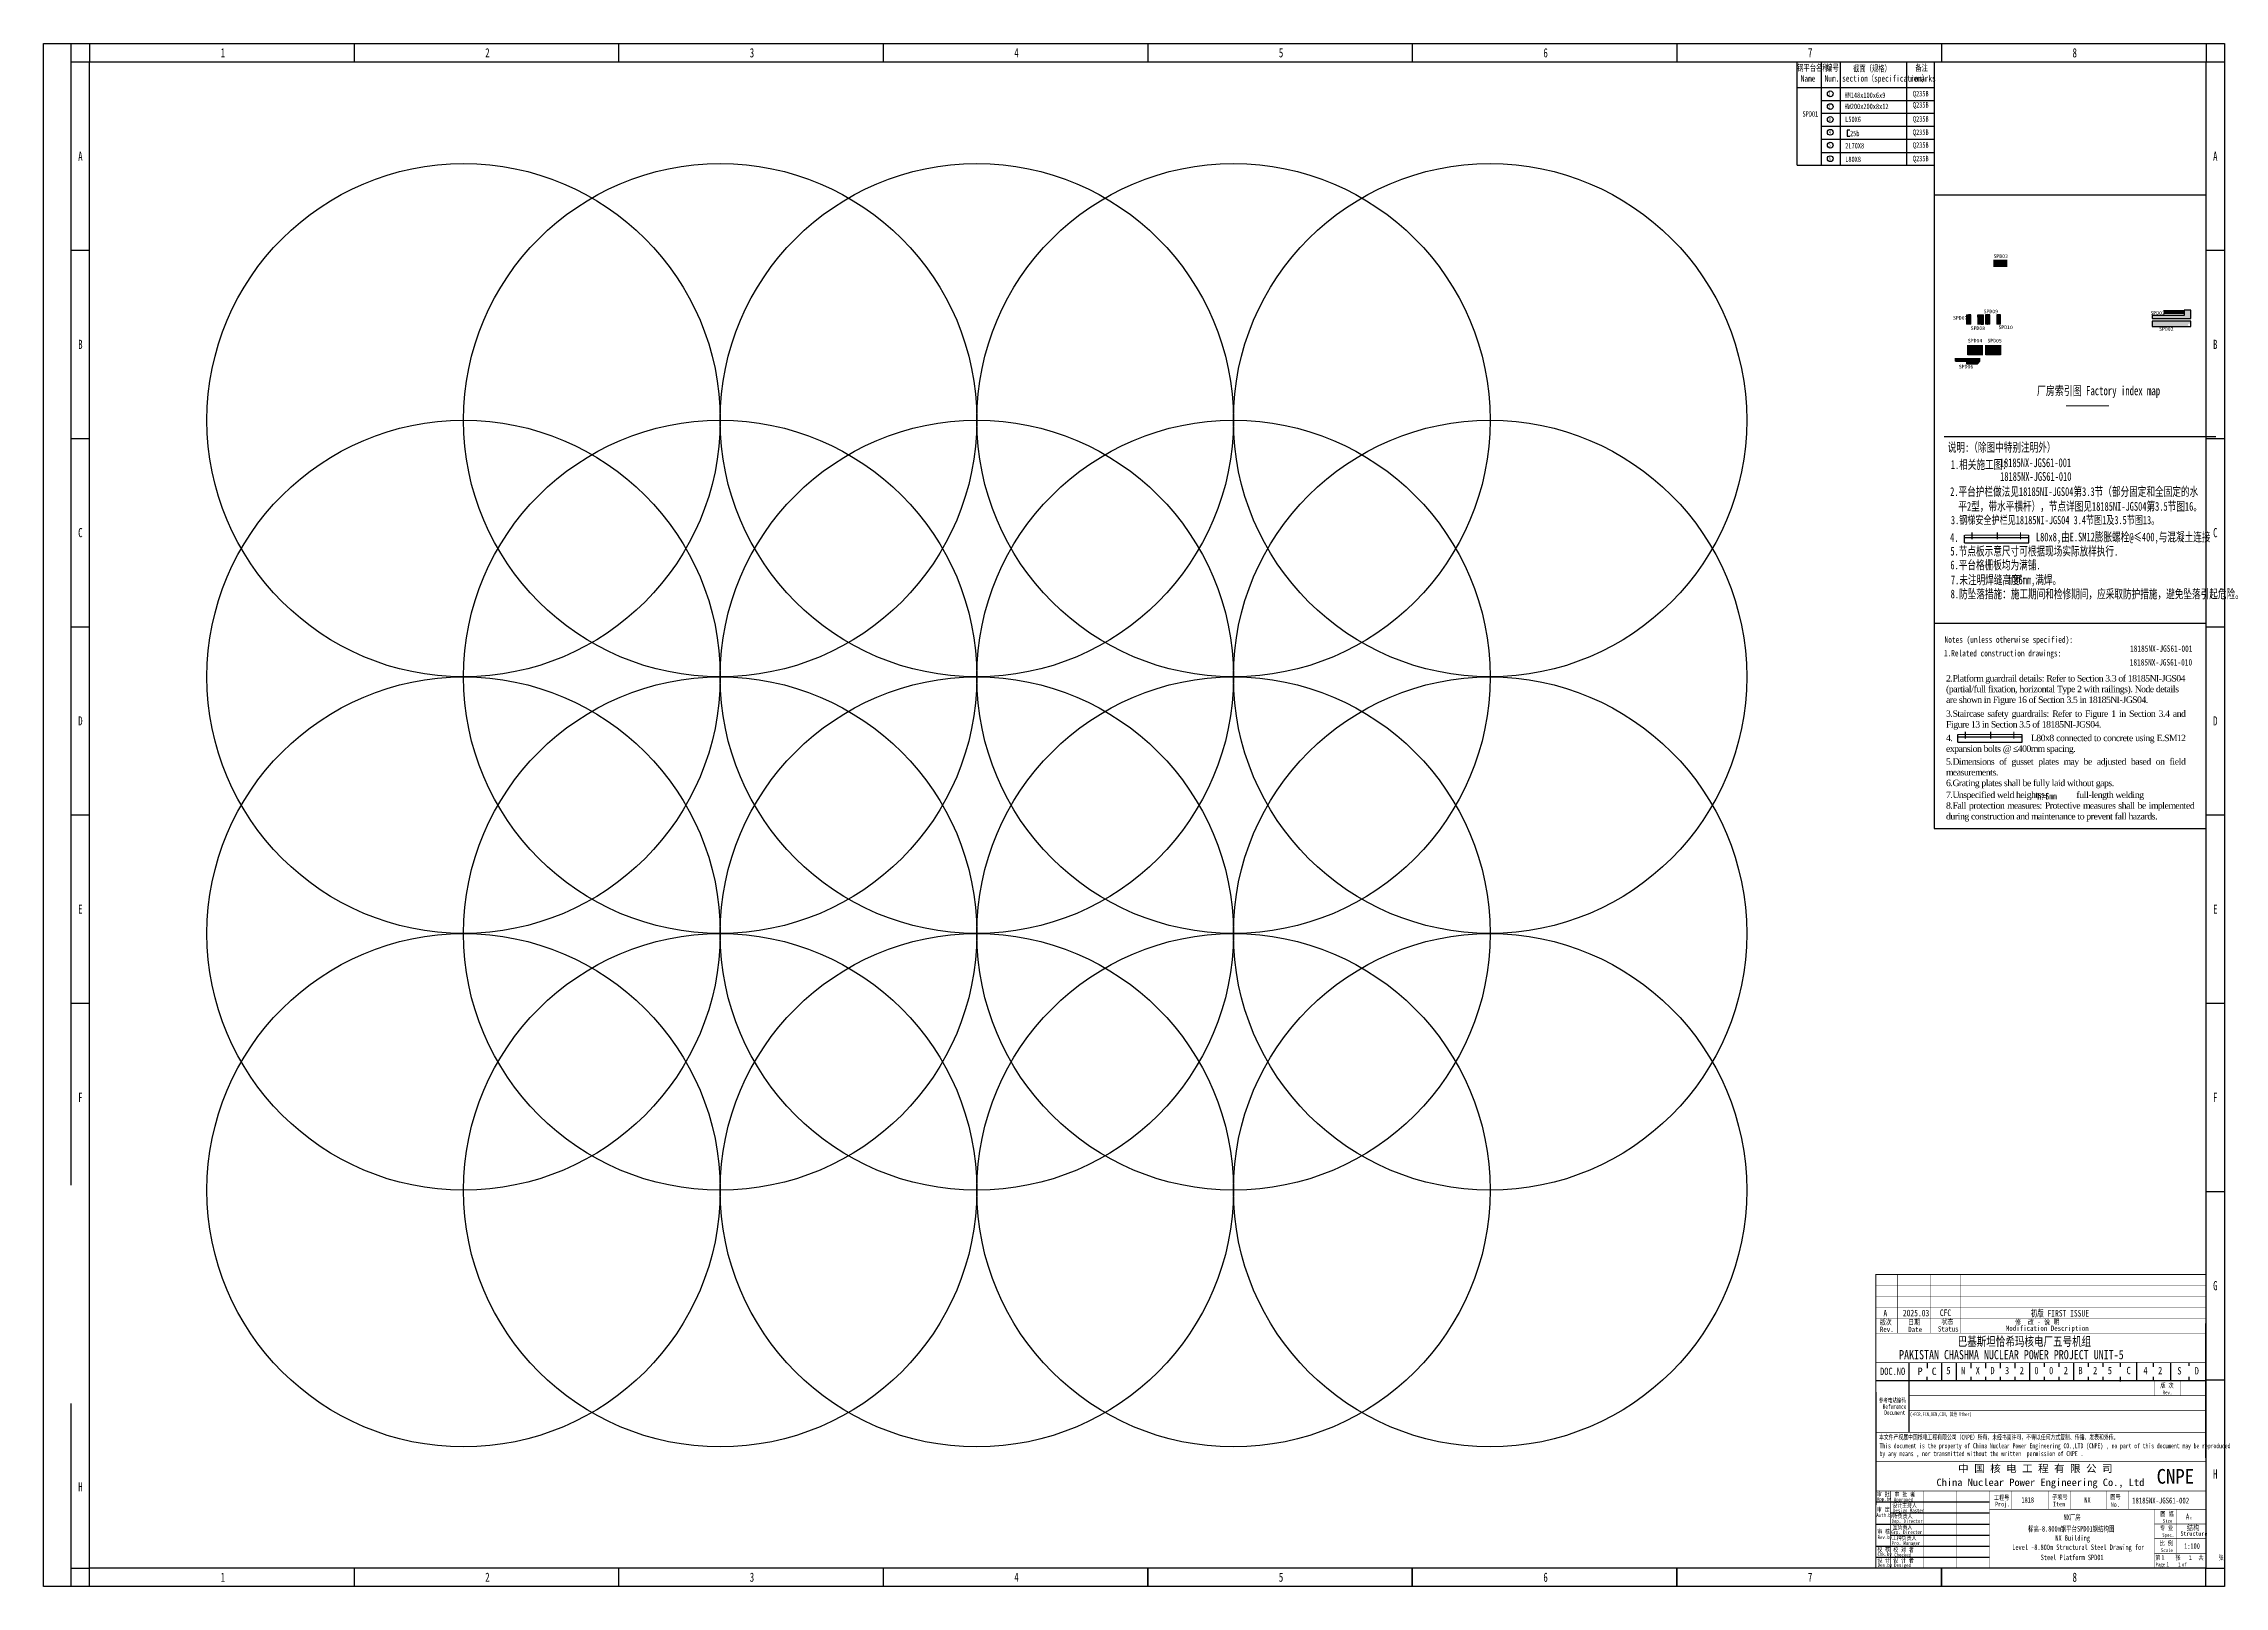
# Model space of a CAD drawing. Header units: metres. Extents: x 8988 to 127888, y 767515 to 851615.
import ezdxf
from ezdxf.enums import TextEntityAlignment as Align

# ---------------------------------------------------------------- set-up
doc = ezdxf.new("R2010")
doc.units = ezdxf.units.M
pattern_1 = [(0, (-262236.783, 1273534.07), (0, 27.94), [20.32, -7.62]), (90, (-262236.783, 1273534.07), (-27.94, 2e-15), [20.32, -7.62])]
pattern_2 = [(0, (-1661400.713, 3503995.397), (0, 27.94), [20.32, -7.62]), (90, (-1661400.713, 3503995.397), (-27.94, 2e-15), [20.32, -7.62])]

msp = doc.modelspace()

# ---------------------------------------------------------------- hatches: boundary and pattern name
at = {"layer": 'DX条件钢平台'}
h = msp.add_hatch(dxfattribs=at)
h.set_pattern_fill('ANSI37', color=256, scale=4, style=0)
h.set_pattern_definition([(45, (-243027.607, 1380952.56), (-8.98025612, 8.98025612), []), (135, (-243027.607, 1380952.56), (-8.98025612, -8.98025612), [])])
h.paths.add_polyline_path([(114063, 836834), (113830, 836834), (113830, 836314), (114063, 836314)])
h.paths.add_polyline_path([(114750, 836834), (114437, 836834), (114437, 836314), (114750, 836314)])
h.paths.add_polyline_path([(115103, 836834), (114870, 836834), (114870, 836314), (115103, 836314)])
h.paths.add_polyline_path([(115677, 836834), (115477, 836834), (115477, 836314), (115677, 836314)])
at = {"layer": '河北布置专业DX条件2015.6.5'}
h = msp.add_hatch(dxfattribs=at)
h.set_pattern_fill('ANGLE', color=256, scale=4)
h.set_pattern_definition([(0, (-240426.133, 1338261.337), (0, 27.94), [20.32, -7.62]), (90, (-240426.133, 1338261.337), (-27.94, 2e-15), [20.32, -7.62])])
h.paths.add_polyline_path([(116049, 839822), (115306, 839822), (115306, 839472), (115149, 839472), (116049, 839472)])
h = msp.add_hatch(dxfattribs=at)
h.set_pattern_fill('ANGLE', color=256, scale=4)
h.set_pattern_definition(pattern_1)
h.paths.add_polyline_path([(123952, 836637), (126052, 836637), (126052, 837077), (125692, 837077), (125692, 836797), (123952, 836797)])
h = msp.add_hatch(dxfattribs=at)
h.set_pattern_fill('ANGLE', color=256, scale=4)
h.set_pattern_definition(pattern_1)
h.paths.add_polyline_path([(126052, 836197), (126052, 836477), (123952, 836477), (123952, 836197)])
edge = h.paths.add_edge_path(flags=16)
edge.add_line((126013, 836341), (126013, 836228))
edge.add_arc((125973, 836284), 69.5, 54.64714, 305.35286)
edge.add_line((126013, 836341), (126052, 836341))
edge.add_line((126013, 836228), (126052, 836228))
edge.add_line((126052, 836228), (126052, 836341))
h = msp.add_hatch(dxfattribs=at)
h.set_pattern_fill('ANGLE', color=256, scale=4)
h.set_pattern_definition([(0, (106125.88, 1164256.964), (0, 27.94), [20.32, -7.62]), (90, (106125.88, 1164256.964), (-27.94, 2e-15), [20.32, -7.62])])
h.paths.add_polyline_path([(114711, 834657), (114711, 835177), (113890, 835177), (113890, 834657)])
h = msp.add_hatch(dxfattribs=at)
h.set_pattern_fill('ANGLE', color=256, scale=4)
h.set_pattern_definition([(0, (107116.88, 1164256.964), (0, 27.94), [20.32, -7.62]), (90, (107116.88, 1164256.964), (-27.94, 2e-15), [20.32, -7.62])])
h.paths.add_polyline_path([(115702, 834657), (115702, 835177), (114881, 835177), (114881, 834657)])
h = msp.add_hatch(dxfattribs=at)
h.set_pattern_fill('ANGLE', color=256, scale=4)
h.set_pattern_definition(pattern_2)
h.paths.add_polyline_path([(114560, 834299), (114560, 834459), (113220, 834459), (113220, 834299)])
h = msp.add_hatch(dxfattribs=at)
h.set_pattern_fill('ANGLE', color=256, scale=4)
h.set_pattern_definition(pattern_2)
h.paths.add_polyline_path([(114560, 834299), (113840, 834299), (113840, 834139), (114400, 834139)])

# ---------------------------------------------------------------- linework, layer by layer
for p, q in [((107328, 846900), (107328, 846576)), ((107465, 846900), (107328, 846900)), ((107328, 846576), (107465, 846576))]:
    msp.add_line(p, q)
at = {"color": 1}
for p, q in [((112073, 843370), (126888, 843370)), ((112608, 830205), (127422, 830205)), ((112073, 820030), (126888, 820030)), ((112073, 808825), (126888, 808825))]:
    msp.add_line(p, q, dxfattribs=at)
at = {"color": 4, "linetype": 'Continuous'}
msp.add_line((110680, 779715), (110680, 775915), dxfattribs=at)
at = {"color": 4}
msp.add_line((111680, 779715), (111680, 779415), dxfattribs=at)
at = {"color": 4, "flags": 128}
for points in [[(8988, 767515), (8988, 851615)], [(8988, 851615), (127888, 851615)], [(11488, 851615), (11488, 850615)], [(25912, 851615), (25912, 850615)], [(40336, 851615), (40336, 850615)], [(54760, 851615), (54760, 850615)], [(69184, 851615), (69184, 850615)], [(83608, 851615), (83608, 850615)], [(98032, 851615), (98032, 850615)], [(112456, 851615), (112456, 850615)], [(126888, 851615), (126888, 850615)], [(127888, 851615), (127888, 767515)], [(10488, 850615), (11488, 850615)], [(25912, 768515), (25912, 767515)], [(40336, 768515), (40336, 767515)], [(54760, 768515), (54760, 767515)], [(69184, 768515), (69184, 767515)], [(83608, 768515), (83608, 767515)], [(98032, 768515), (98032, 767515)], [(112456, 768515), (112456, 767515)], [(127888, 767515), (8988, 767515)]]:
    msp.add_lwpolyline(points, dxfattribs=at)
at = {"color": 4}
msp.add_lwpolyline([(10488, 789377), (10488, 851615)], dxfattribs=at)
at = {"flags": 128}
for points in [[(10488, 850615), (11488, 850615)], [(126888, 850615), (127888, 850615)], [(10488, 840352), (11488, 840352)], [(126888, 840352), (127888, 840352)], [(10488, 830090), (11488, 830090)], [(126888, 830090), (127888, 830090)], [(10488, 819827), (11488, 819827)], [(126888, 819827), (127888, 819827)], [(10488, 809565), (11488, 809565)], [(126888, 809565), (127888, 809565)], [(10488, 799302), (11488, 799302)], [(126888, 799302), (127888, 799302)], [(126888, 789040), (127888, 789040)], [(126888, 778777), (127888, 778777)], [(10488, 768515), (11488, 768515)], [(11488, 767515), (11488, 768515)], [(69184, 767515), (69184, 768515)], [(83608, 767515), (83608, 768515)], [(98032, 767515), (98032, 768515)], [(112456, 767515), (112456, 768515)], [(126880, 767515), (126880, 768515)], [(126888, 768515), (127888, 768515)]]:
    msp.add_lwpolyline(points, dxfattribs=at)
msp.add_lwpolyline([(11488, 850615), (126880, 850615), (126880, 768515), (11488, 768515)], close=True)
msp.add_lwpolyline([(10488, 767515), (10488, 777477)])
for centre, radius in [((106399, 848881), 158), ((106399, 848181), 158), ((106399, 847481), 158), ((106399, 846781), 158), ((106399, 846081), 158), ((106399, 845343), 158), ((31886, 831086), 13992), ((45877, 831086), 13992), ((59869, 831086), 13992), ((73861, 831086), 13992), ((87852, 831086), 13992), ((31886, 817095), 13992), ((45877, 817095), 13992), ((59869, 817095), 13992), ((73861, 817095), 13992), ((87852, 817095), 13992), ((31886, 803103), 13992), ((45877, 803103), 13992), ((59869, 803103), 13992), ((73861, 803103), 13992), ((87852, 803103), 13992), ((31886, 789111), 13992), ((45877, 789111), 13992), ((59869, 789111), 13992), ((73861, 789111), 13992), ((87852, 789111), 13992)]:
    msp.add_circle(centre, radius)
at = {"layer": '1', "color": 4}
for p, q in [((126847, 781851), (126847, 781851)), ((126847, 781851), (126847, 781851)), ((126847, 781851), (126847, 781851)), ((126847, 781851), (126847, 781851)), ((126847, 781851), (126847, 781851)), ((126847, 781851), (126847, 781851)), ((126847, 781851), (126847, 781851)), ((126847, 781851), (126847, 781851)), ((126880, 774520), (126880, 781851)), ((126880, 774520), (126880, 781851)), ((126850, 780339), (126850, 780339)), ((126850, 780339), (126850, 780339)), ((126850, 780339), (126850, 780339)), ((126850, 780339), (126850, 780339)), ((111680, 779615), (111680, 779615)), ((111680, 778715), (111680, 778936)), ((112480, 778715), (112480, 779715)), ((113280, 778715), (113280, 779715)), ((114080, 779415), (114080, 779715)), ((114080, 778715), (114080, 778936)), ((114880, 779415), (114880, 779715)), ((114880, 778715), (114880, 778936)), ((115680, 779415), (115680, 779715)), ((115680, 778715), (115680, 778936)), ((116480, 779415), (116480, 779715)), ((116480, 778715), (116480, 778936)), ((117280, 778715), (117280, 779715)), ((118080, 779486), (118080, 779715)), ((118080, 778715), (118080, 778936)), ((118880, 779486), (118880, 779715)), ((118880, 778715), (118880, 778936)), ((119680, 778715), (119680, 779715)), ((120480, 779486), (120480, 779715)), ((120480, 778715), (120480, 778936)), ((121280, 779486), (121280, 779715)), ((121280, 778715), (121280, 778936)), ((122217, 779486), (122217, 779715)), ((122217, 778686), (122217, 778936)), ((123117, 778736), (123117, 779736)), ((124017, 779486), (124017, 779686)), ((124017, 778736), (124017, 778936)), ((124967, 778715), (124967, 779715)), ((125967, 779536), (125967, 779725)), ((125967, 778736), (125967, 778936)), ((126880, 778715), (108880, 778715)), ((108880, 772115), (115080, 772115)), ((108880, 770915), (115080, 770915)), ((109680, 771515), (115080, 771515)), ((108880, 769715), (115080, 769715)), ((109680, 770315), (115080, 770315)), ((108880, 769115), (115080, 769115)), ((126880, 768515), (108880, 768515)), ((126880, 768515), (108880, 768515)), ((126880, 768515), (108880, 768515)), ((126880, 768515), (108880, 768515)), ((126880, 768515), (108880, 768515)), ((126880, 768515), (108880, 768515))]:
    msp.add_line(p, q, dxfattribs=at)
at = {"layer": '1', "color": 4, "ltscale": 0.8}
msp.add_line((108880, 778104), (108880, 771954), dxfattribs=at)
at = {"layer": '1', "color": 4, "const_width": 50}
for points in [[(108880, 768515), (126880, 768515), (126880, 784515), (108880, 784515)], [(108880, 774315), (126880, 774315), (126880, 768515), (108880, 768515)]]:
    msp.add_lwpolyline(points, close=True, dxfattribs=at)
at = {"layer": '1', "color": 4}
for points, const_width in [([(108880, 783915), (126880, 783915)], 30), ([(110080, 784515), (110080, 781315)], 30), ([(111880, 784515), (111880, 781315)], 30), ([(113480, 784515), (113480, 781315)], 30), ([(108880, 783315), (126880, 783315)], 30), ([(108880, 782715), (126880, 782715)], 30), ([(108880, 782115), (126880, 782115)], 30), ([(108880, 781315), (126880, 781315)], 30), ([(108880, 779715), (126880, 779715)], 30), ([(110680, 779715), (110680, 775915)], 30), ([(108880, 778715), (126880, 778715)], 30), ([(110680, 777915), (126880, 777915)], 30), ([(124080, 778715), (124080, 777915)], 30), ([(125480, 778715), (125480, 777915)], 30), ([(110680, 777115), (126880, 777115)], 30), ([(108880, 775915), (126880, 775915)], 30), ([(108880, 772715), (126880, 772715)], 30), ([(109680, 772715), (109680, 768515)], 30), ([(109680, 772715), (109680, 768515)], 30), ([(111480, 772715), (111480, 768515)], 30), ([(113280, 772715), (113280, 768515)], 30), ([(115080, 772715), (115080, 768515)], 30), ([(115080, 771715), (126880, 771715)], 30), ([(116280, 772715), (116280, 771715)], 25), ([(118280, 772715), (118280, 771715)], 25), ([(119480, 772715), (119480, 771715)], 25), ([(121480, 772715), (121480, 771715)], 25), ([(122680, 772715), (122680, 771715)], 25), ([(124080, 771715), (124080, 768515)], 30), ([(125280, 771715), (125280, 769315)], 25), ([(126880, 770915), (124080, 770915)], 25), ([(126880, 770115), (124080, 770115)], 25), ([(126880, 769315), (124080, 769315)], 25)]:
    msp.add_lwpolyline(points, dxfattribs=dict(at, const_width=const_width))
at = {"layer": 'C77(文本)', "color": 7, "linetype": 'Continuous'}
for p, q in [((113720, 824405), (113720, 824815)), ((113720, 824685), (117230, 824685)), ((113720, 824405), (117230, 824405)), ((117230, 824405), (117220, 824815)), ((113354, 813539), (113354, 813949)), ((113354, 813819), (116855, 813819)), ((113354, 813539), (116855, 813539)), ((116855, 813539), (116855, 813949))]:
    msp.add_line(p, q, dxfattribs=at)
at = {"layer": 'C77(文本)', "color": 7, "linetype": 'Continuous', "const_width": 62.5}
for points in [[(113720, 824815), (117220, 824815)], [(114130, 824595), (114130, 824965)], [(115510, 824595), (115510, 824965)], [(116770, 824595), (116770, 824965)], [(113354, 813949), (116854, 813949)], [(113764, 813729), (113764, 814099)], [(115144, 813729), (115144, 814099)], [(116404, 813729), (116404, 814099)]]:
    msp.add_lwpolyline(points, dxfattribs=at)
at = {"layer": 'DOTE', "color": 0, "linetype": 'ByBlock', "ltscale": 0.1}
for p, q in [((124572, 837065), (124572, 837075)), ((124628, 837065), (124628, 836925)), ((124684, 837065), (124684, 836925)), ((124740, 837065), (124740, 836925)), ((124796, 837065), (124796, 836925)), ((124852, 837065), (124852, 836925)), ((124908, 837065), (124908, 836925)), ((124964, 837065), (124964, 836925)), ((125020, 837065), (125020, 836925)), ((125076, 837065), (125076, 836925)), ((125132, 837065), (125132, 836925)), ((125188, 837065), (125188, 836925)), ((125244, 837065), (125244, 836925)), ((125300, 837065), (125300, 836925)), ((125356, 837065), (125356, 836925)), ((125412, 837065), (125412, 836925)), ((125468, 837065), (125468, 836925)), ((125524, 837065), (125524, 836925)), ((125580, 837065), (125580, 836925)), ((125636, 837065), (125636, 836925)), ((114750, 836314), (114423, 836314)), ((115103, 836834), (114870, 836834)), ((115103, 836314), (114870, 836314)), ((115677, 836834), (115477, 836834)), ((115677, 836314), (115477, 836314)), ((115677, 836314), (115677, 836834)), ((124572, 836915), (124572, 836925)), ((114400, 834139), (114560, 834299))]:
    msp.add_line(p, q, dxfattribs=at)
at = {"layer": 'DX条件钢平台'}
for p, q in [((125510, 837017), (125648, 837017)), ((125510, 837017), (125648, 837017)), ((125648, 837017), (125596, 837035)), ((125648, 837017), (125596, 837035)), ((114560, 834299), (113220, 834299))]:
    msp.add_line(p, q, dxfattribs=at)
at = {"layer": 'NUM', "color": 6, "const_width": 50}
for points in [[(119245, 831873), (121369, 831873)], [(119245, 831873), (121598, 831873)]]:
    msp.add_lwpolyline(points, dxfattribs=at)
at = {"layer": 'PDIM'}
for p, q in [((104590, 844986), (104590, 850615)), ((105895, 850615), (105895, 844986)), ((106940, 850615), (106940, 844986)), ((110549, 850615), (110549, 844986)), ((112073, 850615), (112073, 837293)), ((104590, 849215), (112073, 849215)), ((105895, 848515), (112073, 848515)), ((105895, 847815), (112073, 847815)), ((105895, 847115), (112073, 847115)), ((105895, 846415), (112073, 846415)), ((105895, 845677), (112073, 845677)), ((104590, 844986), (112073, 844986)), ((112073, 839307), (112073, 808825)), ((112073, 839307), (112073, 819007))]:
    msp.add_line(p, q, dxfattribs=at)
at = {"layer": 'STEEL', "ltscale": 0.1}
for p, q in [((124572, 837075), (125692, 837075)), ((124572, 837065), (125692, 837065)), ((124572, 836925), (125692, 836925)), ((124572, 836915), (125692, 836915))]:
    msp.add_line(p, q, dxfattribs=at)
at = {"layer": '图框', "color": 4}
msp.add_line((126880, 768515), (108880, 768515), dxfattribs=at)
msp.add_line((126880, 768515), (108880, 768515), dxfattribs=at)
msp.add_line((126880, 768515), (108880, 768515), dxfattribs=at)
msp.add_line((126880, 768515), (108880, 768515), dxfattribs=at)
at = {"layer": '土建'}
for p, q in [((126052, 836637), (126052, 837077)), ((125952, 836637), (126052, 836637))]:
    msp.add_line(p, q, dxfattribs=at)
at = {"layer": '梁__虚线'}
for p, q in [((124572, 837066), (125692, 837066)), ((124572, 836924), (125692, 836924))]:
    msp.add_line(p, q, dxfattribs=at)
at = {"layer": '河北布置专业DX条件2015.6.5'}
for p, q in [((115172, 834657), (115172, 835177)), ((115702, 834657), (115702, 835177))]:
    msp.add_line(p, q, dxfattribs=at)
msp.add_lwpolyline([(123952, 836637), (126052, 836637), (126052, 837077), (125692, 837077), (125692, 836797), (123952, 836797)], close=True, dxfattribs=at)
msp.add_lwpolyline([(126052, 836477), (123952, 836477), (123952, 836197), (126052, 836197), (126052, 836477)], dxfattribs=at)

# ---------------------------------------------------------------- texts
at = {"color": 0, "width": 0.7}
for s, p in [('1', (18641, 850865)), ('2', (33065, 850865)), ('3', (47489, 850865)), ('4', (61913, 850865)), ('5', (76337, 850865)), ('6', (90761, 850865)), ('7', (105185, 850865)), ('8', (119609, 850865)), ('A', (10873, 845233)), ('A', (127273, 845233)), ('B', (10873, 834970)), ('B', (127273, 834970)), ('C', (10873, 824708)), ('C', (127273, 824708)), ('D', (10873, 814445)), ('D', (127273, 814445)), ('E', (10873, 804183)), ('E', (127273, 804183)), ('F', (10873, 793920)), ('F', (127273, 793920)), ('G', (127273, 783658)), ('H', (10873, 772688)), ('H', (127273, 773395)), ('1', (18641, 767765)), ('2', (33065, 767765)), ('3', (47489, 767765)), ('4', (61913, 767765)), ('5', (76337, 767765)), ('6', (90761, 767765)), ('7', (105185, 767765)), ('8', (119609, 767765))]:
    msp.add_text(s, height=500, dxfattribs=at).set_placement(p)
at = {"ltscale": 99, "width": 0.7}
for s, p in [('钢平台名称', (104595, 850122)), ('编号', (106173, 850122)), ('截面（规格）', (107643, 850091)), ('备注', (111036, 850122))]:
    msp.add_text(s, height=350, dxfattribs=at).set_placement(p)
at = {"width": 0.7}
for s, p in [('1', (106405, 848974)), ('2', (106405, 848274)), ('3', (106426, 847571)), ('4', (106426, 846871)), ('5', (106426, 846171)), ('6', (106426, 845433))]:
    msp.add_text(s, height=180, dxfattribs=at).set_placement(p, align=Align.TOP_RIGHT)
for s, p in [('HM148x100x6x9', (107176, 848655)), ('Q235B', (110906, 848737)), ('SPD01', (104886, 847632)), ('HW200x200x8x12', (107176, 848044)), ('Q235B', (110906, 848126)), ('L50X6', (107214, 847339)), ('25b', (107478, 846569)), ('Q235B', (110906, 847359)), ('Q235B', (110906, 846637)), ('2L70X8', (107217, 845898)), ('L80X8', (107217, 845160)), ('Q235B', (110906, 845937)), ('Q235B', (110906, 845200))]:
    msp.add_text(s, height=300, dxfattribs=at).set_placement(p)
at = {"color": 4, "width": 0.8}
for s, p in [('巴基斯坦恰希玛核电厂五号机组', (113346, 780621)), ('PAKISTAN CHASHMA NUCLEAR POWER PROJECT UNIT-5', (110151, 779896))]:
    msp.add_text(s, height=500, dxfattribs=at).set_placement(p)
for s, p in [('5', (112729, 778962)), ('N', (113529, 778962)), ('X', (114329, 778962)), ('D', (115129, 778962)), ('3', (115929, 778962)), ('2', (116729, 778962)), ('0', (117529, 778962)), ('B', (119929, 778962)), ('2', (120729, 778962)), ('5', (121529, 778962)), ('C', (122554, 778962)), ('4', (123474, 778962)), ('2', (124274, 778962)), ('S', (125326, 778945)), ('D', (126269, 778945))]:
    msp.add_text(s, height=400, dxfattribs=at).set_placement(p, align=Align.BOTTOM_LEFT)
at = {"color": 2, "width": 0.8}
for s, p in [('0', (118329, 778962)), ('2', (119129, 778962))]:
    msp.add_text(s, height=400, dxfattribs=at).set_placement(p, align=Align.BOTTOM_LEFT)
at = {"color": 4, "char_height": 400, "attachment_point": 5}
for s, width, insert in [('P', 577.48, (111300, 779243)), ('C', 676.01, (112067, 779236))]:
    msp.add_mtext_dynamic_manual_height_columns(s, width=width, gutter_width=100, heights=[0], dxfattribs=dict(at, insert=insert))
at = {"layer": '1', "color": 4}
for s, height, width, p in [('A', 360, 0.7, (109298, 782227)), ('2025.03', 360, 0.7, (110358, 782236)), ('CFC', 360, 0.7, (112373, 782249)), ('初版 FIRST ISSUE', 360, 0.7, (117331, 782224)), ('版次', 288, 0.8, (109105, 781780)), ('Rev.', 288, 0.8, (109105, 781384)), ('Date', 288, 0.8, (110650, 781378)), ('日期 ', 288, 0.8, (110650, 781781)), ('Status', 288, 0.8, (112267, 781406)), ('状态', 288, 0.8, (112458, 781802)), ('Modification Description', 288, 0.8, (115975, 781443)), ('修  改 - 说 明', 288, 0.8, (116475, 781786)), ('DOC.NO', 400, 0.8, (109114, 779036)), ('版 次', 250, 0.8, (124399, 778341)), ('Rev.', 200, 0.8, (124525, 777982)), ('App.by', 200, 0.8, (108946, 772183)), ('审 定', 240, 0.8, (108940, 771586)), ('审 批', 240, 0.8, (108944, 772416)), ('设计主持人', 240, 0.8, (109778, 771818)), ('Design Master', 200, 0.8, (109823, 771551)), ('Approved', 200, 0.8, (109870, 772149)), ('审 批 者', 240, 0.8, (109902, 772408)), ('Proj.', 250, 0.8, (115390, 771875)), ('Item', 250, 0.8, (118547, 771879)), ('No.', 250, 0.8, (121695, 771851)), ('Auth.by', 200, 0.8, (108912, 771298)), ('审 核', 240, 0.8, (108964, 770380)), ('Grp. Director', 200, 0.8, (109722, 770373)), ('Dep. Director', 200, 0.8, (109742, 770975)), ('室负责人', 240, 0.8, (109800, 770629)), ('所负责人', 240, 0.8, (109811, 771232)), ('专 业', 250, 0.8, (124372, 770573)), ('图 幅', 250, 0.8, (124399, 771341)), ('Size', 200, 0.8, (124525, 770982)), ('Structure', 250, 0.8, (125495, 770265)), ('校 核', 240, 0.8, (108965, 769417)), ('Chk.by', 200, 0.8, (108974, 769173)), ('Rev.by', 200, 0.8, (108981, 770093)), ('Pro. Manager', 200, 0.8, (109743, 769773)), ('工种负责人', 240, 0.8, (109757, 770039)), ('校 对 者', 240, 0.8, (109833, 769394)), ('Checked', 200, 0.8, (109890, 769137)), ('比 例', 250, 0.8, (124359, 769744)), ('Scale', 200, 0.8, (124427, 769384)), ('Spec.', 200, 0.8, (124497, 770213)), ('设 计', 240, 0.8, (108973, 768824)), ('Des.by', 200, 0.8, (108989, 768579)), ('设 计 者', 240, 0.8, (109833, 768809)), ('Desiged', 200, 0.8, (109885, 768567)), ('第     张      共     张', 250, 0.8, (124118, 768959)), ('Page       of  ', 200, 0.8, (124135, 768604)), ('1', 250, 0.8, (124459, 768970)), ('1', 250, 0.8, (124720, 768581)), ('1', 250, 0.8, (125357, 768570)), ('1', 250, 0.8, (125954, 768955))]:
    msp.add_text(s, height=height, dxfattribs=dict(at, width=width)).set_placement(p)
at = {"layer": '1', "color": 4, "ltscale": 0.8}
for s, height, width, p in [('参考电站编码', 250, 0.7, (109049, 777535)), ('Reference', 250, 0.7, (109260, 777190)), ('Document', 250, 0.7, (109344, 776860)), ('(+FCR,FCN,DEN,CIN, 其他 Other)', 200, 0.7, (110747, 776804)), ('本文件产权属中国核电工程有限公司（CNPE）所有，未经书面许可，不得以任何方式复制、传播、发表和外传。', 270, 0.7, (109057, 775515)), ('This document is the property of China Nuclear Power Engineering CO.,LTD (CNPE) , no part of this document may be reproduced ', 270, 0.7, (109088, 775041)), ('by any means , nor transmitted without the written  permission of CNPE .', 270, 0.7, (109088, 774616)), ('工程号', 250, 0.8, (115322, 772227)), ('子项号', 250, 0.8, (118501, 772259)), ('图号', 250, 0.8, (121673, 772266))]:
    msp.add_text(s, height=height, dxfattribs=dict(at, width=width)).set_placement(p)
at = {"layer": '1', "color": 4}
for s, width, p, p2 in [('中 国 核 电 工 程 有 限 公 司', 1.015354, (113372, 773741), (121794, 773741)), ('China Nuclear Power Engineering Co., Ltd', 0.990448, (112193, 772986), (123525, 772986))]:
    msp.add_text(s, height=400, dxfattribs=dict(at, width=width)).set_placement(p, p2, align=Align.FIT)
at = {"layer": 'C77(文本)', "width": 0.7}
for s, p in [('Name', (104788, 849545)), ('Num.', (106093, 849545)), ('section（specification）', (107048, 849545)), ('remarks', (110748, 849545)), (' Notes (unless otherwise specified):   ', (112432, 818950)), ('1.Related construction drawings:  ', (112595, 818209)), ('18185NX-JGS61-010', (122729, 817713)), ('18185NX-JGS61-001', (122746, 818462)), ('h%%142f', (117690, 810403)), ('=6mm', (117946, 810411, 0))]:
    msp.add_text(s, height=350, dxfattribs=at).set_placement(p)
at = {"layer": 'C77(文本)', "color": 4, "width": 0.7}
msp.add_text('厂房索引图 Factory index map', height=498.75, dxfattribs=at).set_placement((117666, 832299, 0), align=Align.BOTTOM_LEFT)
at = {"layer": 'C77(文本)', "color": 7, "width": 0.7}
for s, height, p in [('说明:（除图中特别注明外）', 480, (112807, 829366)), ('1.相关施工图：', 480, (112970, 828428)), ('18185NX-JGS61-001', 480, (115646, 828529)), ('18185NX-JGS61-010', 480, (115662, 827780)), ('2.平台护栏做法见18185NI-JGS04第3.3节（部分固定和全固定的水', 480, (112937, 826954)), ('平2型，带水平横杆），节点详图见18185NI-JGS04第3.5节图16。', 480, (113384, 826150)), ('3.钢梯安全护栏见18185NI-JGS04 3.4节图1及3.5节图13。', 450, (112979, 825418, 0)), ('4.', 480, (112934, 824455)), ('5.节点板示意尺寸可根据现场实际放样执行.', 480, (112949, 823707)), ('L80x8,由E.SM12膨胀螺栓@≤400,与混凝土连接', 480, (117612, 824480)), ('6.平台格栅板均为满铺.', 480, (112949, 822955)), ('8.防坠落措施：施工期间和检修期间，应采取防护措施，避免坠落引起危险。', 480, (112964, 821375)), ('7.未注明焊缝高度', 480, (112978, 822144, 0)), ('=6mm,满焊。', 480, (116433, 822145, 0))]:
    msp.add_text(s, height=height, dxfattribs=at).set_placement(p)
at = {"layer": 'C77(文本)', "char_height": 350, "attachment_point": 1}
for s, width, insert in [('{\\fTimes New Roman|b0|i0|c0|p18;\\W1;\\T0.9;2.Platform guardrail details: Refer to Section 3.3 of 18185NI-JGS04 (partial/full fixation, horizontal Type 2 with railings). Node details are shown in Figure 16 of Section 3.5 in 18185NI-JGS04.}', 13014.8, (112711, 817191)), ('\\pxqj,t3;{\\fTimes New Roman|b0|i0|c0|p18;\\W1;\\T0.9;3.Staircase safety guardrails: Refer to Figure 1 in Section 3.4 and Figure 13 in Section 3.5 of 18185NI-JGS04.  }', 13014.8, (112711, 815266)), ('\\pxqj,t3;{\\fTimes New Roman|b0|i0|c0|p18;\\W1;\\T0.9;4.                                L80x8 connected to concrete using E.SM12 expansion bolts @ \\fTimes New Roman|b0|i0|c134|p18;≤\\fTimes New Roman|b0|i0|c0|p18;400mm spacing.}', 13014.8, (112711, 813940)), ('\\pxqj,t3;{\\fTimes New Roman|b0|i0|c0|p18;\\W1;\\T0.9;5.Dimensions of gusset plates may be adjusted based on field measurements.}', 13014.8, (112711, 812657)), ('\\pxqj,t3;{\\fTimes New Roman|b0|i0|c0|p18;\\W1;\\T0.9;6.Grating plates shall be fully laid without gaps.  }', 13014.8, (112711, 811487)), ('\\pxqj,t3;{\\fTimes New Roman|b0|i0|c0|p18;\\W1;\\T0.9;7.Unspecified weld heights:               full-length welding   \\P8.Fall protection measures: Protective measures shall be implemented during construction and maintenance to prevent fall hazards.  }', 13490.1, (112711, 810840))]:
    msp.add_mtext_dynamic_manual_height_columns(s, width=width, gutter_width=5000, heights=[0], dxfattribs=dict(at, insert=insert))
at = {"layer": 'PUB_TEXT', "color": 4, "width": 0.891618}
msp.add_text('CNPE', height=800, dxfattribs=at).set_placement((124194, 773113), (126234, 773113), align=Align.FIT)
at = {"layer": 'TEXT', "width": 0.7}
msp.add_text('h%%142f', height=480, dxfattribs=at).set_placement((116130, 822165))
at = {"layer": 'TK', "color": 4}
for s, width, p in [('1818', 0.7, (116824, 772077)), ('NX', 0.7, (120253, 772077)), ('结构', 0.8, (125844, 770558))]:
    msp.add_text(s, height=300, dxfattribs=dict(at, width=width)).set_placement(p)
at = {"layer": 'TK', "color": 3, "width": 0.7}
msp.add_text('标高-8.800m钢平台SPD01钢结构图', height=300, dxfattribs=at).set_placement((117182, 770501))
at = {"layer": 'TK', "color": 2, "width": 0.7}
for s, height, p in [('NX厂房', 300, (119118, 771137)), ('0', 133, (126026, 771170)), ('Level -8.800m Structural Steel Drawing for', 300, (116322, 769500)), ('NX Building', 300, (118672, 770000)), (' Steel Platform SPD01', 300, (117702, 768945))]:
    msp.add_text(s, height=height, dxfattribs=at).set_placement(p)
at = {"layer": 'TK', "width": 0.7}
for s, p in [('A ', (125793, 771172)), ('1:100', (125694, 769562))]:
    msp.add_text(s, height=300, dxfattribs=at).set_placement(p)
at = {"layer": '墙柱标注'}
for s, p in [('SPD03', (115302, 839927)), ('SPD09', (114762, 836916)), ('SPD07', (113094, 836566)), ('SPD08', (114056, 836004)), ('SPD10', (115572, 836050)), ('SPD01', (123857, 836833)), ('SPD02', (124331, 835959)), ('SPD04', (113903, 835323)), ('SPD05', (114969, 835323)), ('SPD06', (113411, 833907))]:
    msp.add_text(s, height=200, dxfattribs=at).set_placement(p)
at = {"layer": '标注', "color": 4, "ltscale": 0.001, "width": 0.7}
msp.add_text('18185NX-JGS61-002', height=320, dxfattribs=at).set_placement((122858, 772035))

doc.saveas('drawing.dxf')
